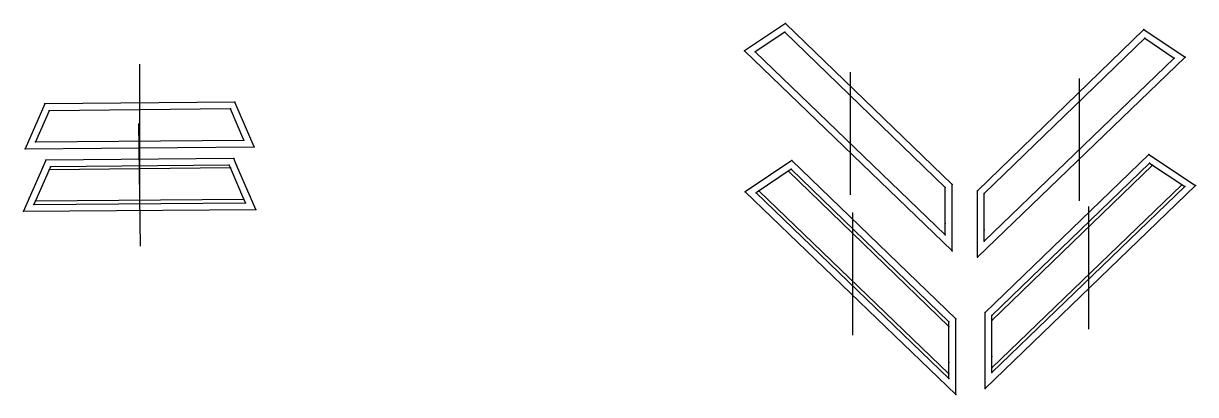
# Model space of a CAD drawing. Extents: x -1492 to 2395, y 0 to 4741.
# Drawn here: x 675 to 2395, y 3293 to 3838 of the extents above; entities that cross this region are included whole.
import ezdxf

# ---------------------------------------------------------------- set-up
doc = ezdxf.new("R2010")
doc.units = 0

# ---------------------------------------------------------------- blocks, each defined once
blk = doc.blocks.new('L Back Reflective Panel_M')
at = {"layer": '1'}
blk.add_lwpolyline([(2032.94751, 3399.911377), (1801.558838, 3623.604248), (1750.019653, 3589.140869), (2032.947754, 3316.461426)], close=True, dxfattribs=at)
at = {"layer": '14'}
blk.add_lwpolyline([(2042.94751, 3404.153076), (1802.707764, 3636.402344), (1734.142822, 3590.554199), (2042.947876, 3292.935303), (2042.947388, 3404.153076)], close=True, dxfattribs=at)
at = {"layer": '2'}
for p in [(1802.707764, 3636.402344), (1797.406982, 3620.827881), (1801.558838, 3623.604248), (1734.142822, 3590.554199), (1750.019653, 3589.140869), (1754.173706, 3591.918701), (2032.94751, 3399.911377), (2032.94751, 3399.911377), (2032.94751, 3399.911377), (2032.94751, 3392.808105), (2032.947632, 3399.911377), (2032.947632, 3399.911377), (2042.947388, 3404.153076), (2042.94751, 3404.153076), (2032.947754, 3323.270752), (2032.947266, 3316.461426), (2032.947388, 3316.461426), (2032.947754, 3316.461426), (2032.947754, 3316.461426), (2032.947876, 3316.461426), (2042.947876, 3292.935303)]:
    blk.add_point(p, dxfattribs=at)
at = {"layer": '3'}
for p in [(2032.94751, 3339.911621), (2032.94751, 3339.911377), (2032.947632, 3339.911621), (2032.947632, 3339.911377)]:
    blk.add_point(p, dxfattribs=at)
at = {"layer": '7'}
blk.add_line((1891.483643, 3560.032715), (1891.483643, 3380.032715), dxfattribs=at)
at = {"layer": '8'}
for points in [[(1797.406982, 3620.827881), (2032.94751, 3392.808105)], [(1754.173706, 3591.918701), (2032.947754, 3323.270752)], [(2032.947266, 3316.461426), (2032.94751, 3339.911377), (2032.94751, 3399.911377)], [(2032.947388, 3316.461426), (2032.947632, 3339.911621), (2032.947632, 3399.911377)], [(2032.947754, 3316.461426), (2032.94751, 3339.911621), (2032.94751, 3399.911377)], [(2032.947876, 3316.461426), (2032.947632, 3339.911377), (2032.947632, 3399.911377)]]:
    blk.add_lwpolyline(points, dxfattribs=at)
blk = doc.blocks.new('L Back Under Reflective Panel_M')
at = {"layer": '1'}
blk.add_lwpolyline([(2027.613281, 3527.277588), (2027.613037, 3596.814941), (1792.072266, 3824.834717), (1748.839111, 3795.925537)], close=True, dxfattribs=at)
at = {"layer": '14'}
blk.add_lwpolyline([(2037.613525, 3503.75293), (2037.613037, 3601.05249), (1793.226074, 3837.635986), (1732.961792, 3797.338379), (2037.613403, 3503.75293)], close=True, dxfattribs=at)
at = {"layer": '2'}
for p in [(1793.226074, 3837.635986), (1792.072266, 3824.834717), (1732.961792, 3797.338379), (1748.839111, 3795.925537), (2027.612793, 3596.814941), (2027.612915, 3596.814941), (2027.613037, 3596.814941), (2027.613037, 3596.814941), (2027.613159, 3596.814697), (2037.613037, 3601.05249), (2027.612671, 3527.27832), (2027.612793, 3527.278076), (2027.613159, 3527.277344), (2027.613281, 3527.277588), (2027.613281, 3527.277588), (2037.613403, 3503.75293), (2037.613525, 3503.75293)]:
    blk.add_point(p, dxfattribs=at)
at = {"layer": '3'}
for p in [(2027.613037, 3543.918457), (2027.613037, 3543.918213), (2027.613159, 3543.918457), (2027.613159, 3543.918213)]:
    blk.add_point(p, dxfattribs=at)
at = {"layer": '7'}
blk.add_line((1888.226196, 3766.056152), (1888.226196, 3586.056152), dxfattribs=at)
at = {"layer": '8'}
for points in [[(2027.612671, 3527.27832), (2027.613037, 3543.918213), (2027.612793, 3596.814941)], [(2027.612793, 3527.278076), (2027.613159, 3543.918457), (2027.612915, 3596.814941)], [(2027.613159, 3527.277344), (2027.613037, 3543.918457), (2027.613037, 3596.814941)], [(2027.613281, 3527.277588), (2027.613159, 3543.918213), (2027.613159, 3596.814697)]]:
    blk.add_lwpolyline(points, dxfattribs=at)
blk = doc.blocks.new('Pattern2D_45075_M')
at = {"layer": '1'}
blk.add_lwpolyline([(714.418518, 3627.032471), (712.584717, 3622.87085), (692.423279, 3577.115967), (690.161072, 3571.982178), (1000.526855, 3574.356934), (998.23822, 3579.666016), (978.447876, 3625.582764), (976.765503, 3629.486084)], close=True, dxfattribs=at)
at = {"layer": '14'}
blk.add_lwpolyline([(707.870605, 3636.97168), (703.441284, 3626.919922), (683.2724, 3581.148438), (674.774658, 3561.864258), (1015.677612, 3564.472656), (1007.42157, 3583.624512), (987.631287, 3629.540527), (983.318237, 3639.547607), (707.870544, 3636.971436)], close=True, dxfattribs=at)
at = {"layer": '2'}
for p in [(707.870544, 3636.971436), (707.870605, 3636.97168), (983.318237, 3639.547607), (703.441284, 3626.919922), (712.584717, 3622.87085), (712.584717, 3622.87085), (714.418518, 3627.032471), (976.765503, 3629.486084), (978.447876, 3625.582764), (978.447876, 3625.582764), (987.631287, 3629.540527), (683.2724, 3581.148438), (998.23822, 3579.666016), (998.238281, 3579.666016), (1007.42157, 3583.624512), (674.774658, 3561.864258), (690.161072, 3571.982178), (692.423279, 3577.115967), (692.423279, 3577.115967), (1000.526855, 3574.356934), (1015.677612, 3564.472656)]:
    blk.add_point(p, dxfattribs=at)
at = {"layer": '7'}
blk.add_line((846.35376, 3510.739746), (844.334229, 3690.728516), dxfattribs=at)
at = {"layer": '8'}
for points in [[(978.447876, 3625.582764), (712.584717, 3622.87085)], [(692.423279, 3577.115967), (998.238281, 3579.666016)]]:
    blk.add_lwpolyline(points, dxfattribs=at)
blk = doc.blocks.new('Pattern2D_45079_M')
at = {"layer": '1'}
blk.add_lwpolyline([(998.423767, 3666.313965), (978.633423, 3712.230713), (712.770142, 3709.518799), (692.608765, 3663.763916)], close=True, dxfattribs=at)
at = {"layer": '14'}
blk.add_lwpolyline([(1013.568848, 3656.439941), (985.183655, 3722.29834), (706.219482, 3719.452881), (677.217896, 3653.635498), (1013.568787, 3656.439941)], close=True, dxfattribs=at)
at = {"layer": '2'}
for p in [(706.219482, 3719.452881), (985.183655, 3722.29834), (712.770142, 3709.518799), (978.633423, 3712.230713), (998.423767, 3666.313965), (677.217896, 3653.635498), (692.608765, 3663.763916), (1013.568787, 3656.439941), (1013.568848, 3656.439941)]:
    blk.add_point(p, dxfattribs=at)
at = {"layer": '7'}
blk.add_line((845.516235, 3597.997314), (845.516235, 3777.997314), dxfattribs=at)
blk = doc.blocks.new('L Back Reflective Panel_1_M')
at = {"layer": '1'}
blk.add_lwpolyline([(2096.197754, 3408.89209), (2327.586426, 3632.584961), (2379.125732, 3598.121582), (2096.197754, 3325.442139)], close=True, dxfattribs=at)
at = {"layer": '14'}
blk.add_lwpolyline([(2086.197754, 3413.133789), (2326.437256, 3645.383057), (2395.002441, 3599.534668), (2086.197754, 3301.91626), (2086.197754, 3413.133545)], close=True, dxfattribs=at)
at = {"layer": '2'}
for p in [(2326.437256, 3645.383057), (2327.586426, 3632.584961), (2331.738281, 3629.808594), (2374.97168, 3600.899414), (2379.125732, 3598.121582), (2395.002441, 3599.534668), (2086.197754, 3413.133789), (2086.197754, 3413.133545), (2096.197754, 3408.89209), (2096.197754, 3408.89209), (2096.197754, 3408.89209), (2096.197754, 3408.89209), (2096.197754, 3408.89209), (2096.197754, 3401.788818), (2096.19751, 3325.442139), (2096.197754, 3332.251465), (2096.197754, 3325.442139), (2096.197754, 3325.442139), (2096.197998, 3325.442139), (2096.198242, 3325.442139), (2086.197754, 3301.91626)]:
    blk.add_point(p, dxfattribs=at)
at = {"layer": '3'}
blk.add_point((2096.197754, 3348.89209), dxfattribs=at)
blk.add_point((2096.197754, 3348.89209), dxfattribs=at)
blk.add_point((2096.197754, 3348.89209), dxfattribs=at)
blk.add_point((2096.197754, 3348.89209), dxfattribs=at)
at = {"layer": '7'}
blk.add_line((2237.661621, 3569.013672), (2237.661621, 3389.013672), dxfattribs=at)
at = {"layer": '8'}
for points in [[(2331.738281, 3629.808594), (2096.197754, 3401.788818)], [(2374.97168, 3600.899414), (2096.197754, 3332.251465)], [(2096.19751, 3325.442139), (2096.197754, 3348.89209), (2096.197754, 3408.89209)], [(2096.197754, 3325.442139), (2096.197754, 3348.89209), (2096.197754, 3408.89209)], [(2096.198242, 3325.442139), (2096.197754, 3348.89209), (2096.197754, 3408.89209)], [(2096.197998, 3325.442139), (2096.197754, 3348.89209), (2096.197754, 3408.89209)]]:
    blk.add_lwpolyline(points, dxfattribs=at)
blk = doc.blocks.new('L Back Under Reflective Panel_1_M')
at = {"layer": '1'}
blk.add_lwpolyline([(2084.888184, 3518.26123), (2084.888672, 3587.798584), (2320.429199, 3815.818359), (2363.662354, 3786.90918)], close=True, dxfattribs=at)
at = {"layer": '14'}
blk.add_lwpolyline([(2074.888184, 3494.736816), (2074.888672, 3592.035889), (2319.275391, 3828.619385), (2379.539551, 3788.322021), (2074.887939, 3494.736572)], close=True, dxfattribs=at)
at = {"layer": '2'}
for p in [(2319.275391, 3828.619385), (2320.429199, 3815.818359), (2363.662354, 3786.90918), (2379.539551, 3788.322021), (2074.888672, 3592.035889), (2084.888428, 3587.79834), (2084.888672, 3587.798584), (2084.888672, 3587.798584), (2084.888672, 3587.798584), (2084.888672, 3587.798584), (2084.888184, 3518.26123), (2084.888184, 3518.26123), (2084.888428, 3518.260986), (2084.888672, 3518.261719), (2084.888916, 3518.261963), (2074.887939, 3494.736572), (2074.888184, 3494.736816)]:
    blk.add_point(p, dxfattribs=at)
at = {"layer": '3'}
for p in [(2084.888428, 3534.901855), (2084.888428, 3534.901855), (2084.888672, 3534.901855), (2084.888672, 3534.901855)]:
    blk.add_point(p, dxfattribs=at)
at = {"layer": '7'}
blk.add_line((2224.275391, 3757.039795), (2224.275391, 3577.039795), dxfattribs=at)
at = {"layer": '8'}
for points in [[(2084.888184, 3518.26123), (2084.888428, 3534.901855), (2084.888428, 3587.79834)], [(2084.888428, 3518.260986), (2084.888672, 3534.901855), (2084.888672, 3587.798584)], [(2084.888672, 3518.261719), (2084.888428, 3534.901855), (2084.888672, 3587.798584)], [(2084.888916, 3518.261963), (2084.888672, 3534.901855), (2084.888672, 3587.798584)]]:
    blk.add_lwpolyline(points, dxfattribs=at)

msp = doc.modelspace()

# ---------------------------------------------------------------- block references
at = {"layer": '1'}
for name in ['L Back Under Reflective Panel_M', 'L Back Under Reflective Panel_1_M', 'Pattern2D_45079_M', 'Pattern2D_45075_M', 'L Back Reflective Panel_M', 'L Back Reflective Panel_1_M']:
    msp.add_blockref(name, (0, 0), dxfattribs=at)

doc.saveas('drawing.dxf')
